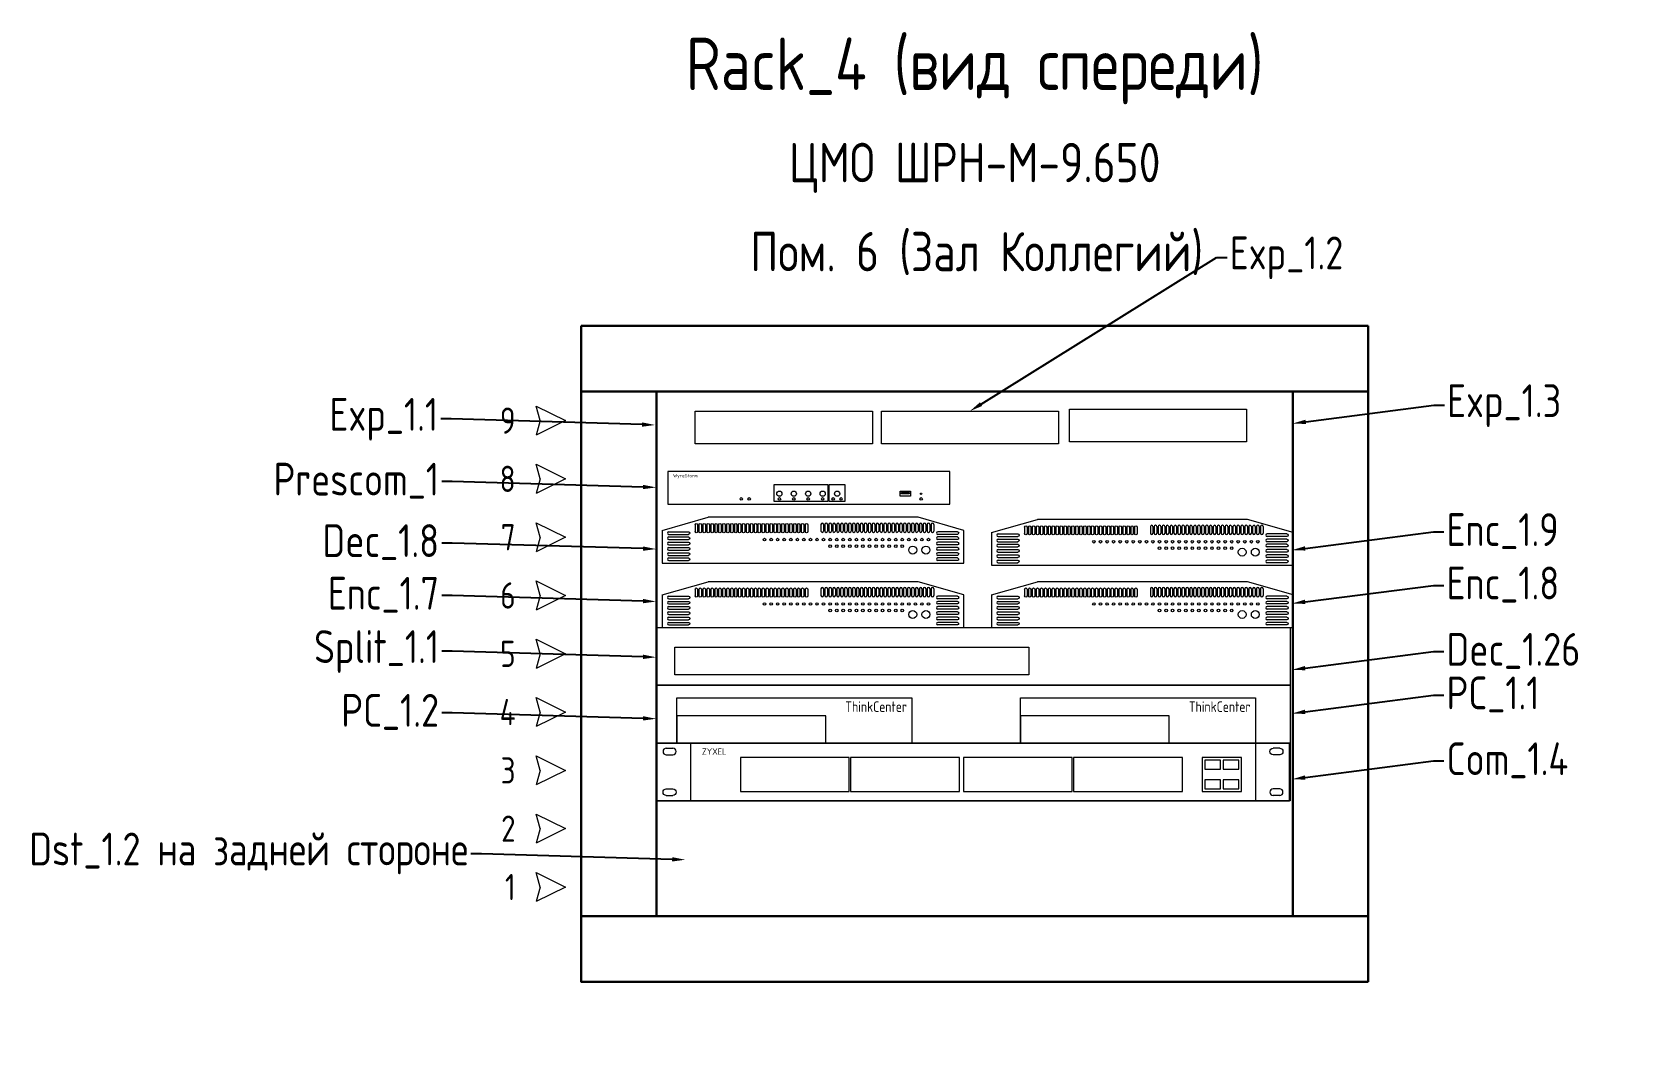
# Model space of a CAD drawing. Header units: millimetres. Extents: x -12727 to 3737, y -1743 to 2772.
# Drawn here: x -12727 to -11504, y 1394 to 2163 of the extents above; entities that cross this region are included whole.
import ezdxf
from ezdxf import colors
from ezdxf.entities.mleader import LeaderData, LeaderLine
from ezdxf.enums import TextEntityAlignment as Align
from ezdxf.math import Vec2, Vec3

# ---------------------------------------------------------------- set-up
doc = ezdxf.new("R2010")
doc.units = ezdxf.units.MM
doc.layers.get('0').update_dxf_attribs({"lineweight": 5})
doc.layers.add('Racks and units', color=7, linetype='Continuous', lineweight=5)
doc.styles.add('AMS_text_scale', font='GOST.TTF', dxfattribs={"width": 0.9})
doc.styles.add('Rack_unit_No', font='GOST.TTF', dxfattribs={"height": 10})
doc.styles.get("Standard").update_dxf_attribs({"font": 'GOST.TTF'})

msp = doc.modelspace()

# ---------------------------------------------------------------- texts
at = {"char_height": 8, "attachment_point": 1}
for insert in [(-12107.1, 1652.5), (-11845.2, 1652.5)]:
    msp.add_mtext_dynamic_manual_height_columns('ThinkCenter', width=82.79, gutter_width=12.5, heights=[0], dxfattribs=dict(at, insert=insert))

# ---------------------------------------------------------------- blocks, each defined once
blk = doc.blocks.new('arrow_tic')
at = {"lineweight": 9}
for p, q in [((-25.7, 11.1), (-3.4, 0)), ((-22.6, 0), (-25.7, 11.1)), ((-3.4, 0), (-25.7, -11.1)), ((-22.6, 0), (-25.7, -11.1))]:
    blk.add_line(p, q, dxfattribs=at)
blk.add_point((66, -22.2))
blk = doc.blocks.new('Rack_wheel')
at = {"layer": 'Racks and units', "lineweight": 30}
for p, q in [((-27, -18), (-32, -13)), ((-27, -76), (-27, -18)), ((-19, -76), (-27, -76)), ((27, -76), (19, -76)), ((27, -18), (32, -13)), ((27, -18), (27, -76))]:
    blk.add_line(p, q, dxfattribs=at)
at = {"layer": 'Racks and units', "lineweight": 9}
blk.add_line((-27, -18), (27, -18), dxfattribs=at)
at = {"layer": 'Racks and units', "lineweight": 30}
for points in [[(-32, 0), (32, 0), (32, -13), (-32, -13)], [(-15, -25), (15, -25), (15, -98), (-15, -98)]]:
    blk.add_lwpolyline(points, close=True, dxfattribs=at)
blk.add_lwpolyline([(-19, -76), (-19, -22), (19, -22), (19, -76)], dxfattribs=at)
at = {"layer": 'Racks and units', "lineweight": 9}
for points in [[(-15, -72), (-19, -72), (-19, -52), (-15, -52)], [(19, -72), (15, -72), (15, -52), (19, -52)]]:
    blk.add_lwpolyline(points, close=True, dxfattribs=at)
blk = doc.blocks.new('*U90')
at = {"layer": 'Racks and units', "lineweight": 30}
for p, q in [((-24.1, 97.9), (-24.1, 597.9)), ((-24.1, 597.9), (575.9, 597.9)), ((575.9, 597.9), (575.9, 97.9)), ((-24.1, 547.9), (575.9, 547.9)), ((-24.1, 147.9), (575.9, 147.9)), ((-24.1, 97.9), (575.9, 97.9))]:
    blk.add_line(p, q, dxfattribs=at)
blk.add_lwpolyline([(33.4, 547.9), (518.4, 547.9), (518.4, 147.9), (33.4, 147.9)], close=True, dxfattribs=at)
for p in [(-32.7, 525.7), (-32.7, 481.3), (-32.7, 436.8), (-32.7, 392.4), (-32.7, 347.9), (-32.7, 303.5), (-32.7, 259), (-32.7, 214.6), (-32.7, 170.1)]:
    blk.add_blockref('arrow_tic', p)
at = {"layer": 'Racks and units', "xscale": 0.000166666666666669, "yscale": 0.000166666666666669, "zscale": 0.000166666666666669}
blk.add_blockref('Rack_wheel', (-24.1, 97.9), dxfattribs=at)
blk.add_blockref('Rack_wheel', (-24.1, 97.9), dxfattribs=at)
at = {"char_height": 20, "width": 92.84, "attachment_point": 6, "style": 'Rack_unit_No'}
for s, insert in [('9', (-74.1, 525.7)), ('8', (-74.1, 481.3)), ('7', (-74.1, 436.8)), ('6', (-74.1, 392.4)), ('5', (-74.1, 347.9)), ('4', (-74.1, 303.5)), ('3', (-74.1, 259)), ('2', (-74.1, 214.6)), ('1', (-74.1, 170.1))]:
    blk.add_mtext(s, dxfattribs=dict(at, insert=insert))
at = {"layer": 'Racks and units', "style": 'AMS_text_scale'}
for tag, height, p in [('RACK_NAME', 40, (275.9, 797.8)), ('RACK_DIMS', 30, (275.9, 722.5)), ('RACK_ROOM', 30, (277.4, 654.6))]:
    blk.add_attdef(tag, text='', height=height, dxfattribs=at).set_placement(p, align=Align.MIDDLE_CENTER)
blk = doc.blocks.new('Коммутатор 48 портов')
at = {"color": 0}
for p, q in [((0, 44), (0, 0)), ((482.6, 44), (0, 44)), ((7.5, 40), (12.5, 40)), ((26, 44), (26, 0)), ((456.6, 44), (456.6, 0)), ((475.1, 40), (470.1, 40)), ((482.6, 0), (482.6, 44)), ((7.5, 35), (12.5, 35)), ((64, 33), (64, 7)), ((147, 33), (64, 33)), ((147, 7), (147, 33)), ((148, 33), (148, 7)), ((231, 33), (148, 33)), ((231, 7), (231, 33)), ((234, 33), (234, 7)), ((317, 33), (234, 33)), ((317, 7), (317, 33)), ((318, 33), (318, 7)), ((401, 33), (318, 33)), ((401, 7), (401, 33)), ((416, 33), (416, 7)), ((446, 33), (416, 33)), ((418, 31), (418, 24)), ((430, 31), (418, 31)), ((430, 24), (430, 31)), ((432, 31), (432, 24)), ((444, 31), (432, 31)), ((444, 24), (444, 31)), ((446, 7), (446, 33)), ((475.1, 35), (470.1, 35)), ((418, 24), (430, 24)), ((418, 16), (418, 9)), ((430, 16), (418, 16)), ((430, 9), (430, 16)), ((432, 24), (444, 24)), ((432, 16), (432, 9)), ((444, 16), (432, 16)), ((444, 9), (444, 16)), ((0, 0), (482.6, 0)), ((7.5, 9), (12.5, 9)), ((7.5, 4), (12.5, 4)), ((64, 7), (147, 7)), ((148, 7), (231, 7)), ((234, 7), (317, 7)), ((318, 7), (401, 7)), ((416, 7), (446, 7)), ((418, 9), (430, 9)), ((432, 9), (444, 9)), ((475.1, 9), (470.1, 9)), ((475.1, 4), (470.1, 4))]:
    blk.add_line(p, q, dxfattribs=at)
for centre, start, end in [((7.5, 37.5), 90, 270), ((12.5, 37.5), 270, 90), ((470.1, 6.5), 90, 270), ((475.1, 6.5), 270, 90)]:
    blk.add_arc(centre, 2.5, start, end, dxfattribs=at)
at = {"color": 0, "extrusion": (0, 0, -1)}
for centre, start, end in [((-470.1, 37.5), 270, 90), ((-475.1, 37.5), 90, 270), ((-7.5, 6.5), 270, 90), ((-12.5, 6.5), 90, 270)]:
    blk.add_arc(centre, 2.5, start, end, dxfattribs=at)
at = {"color": 0, "insert": (35, 40), "char_height": 5, "width": 18, "attachment_point": 1}
blk.add_mtext('\\pxqc;ZYXEL', dxfattribs=at)
blk = doc.blocks.new('*U14')
at = {"color": 0}
for p, q in [((-7.5, 1), (7.5, 1)), ((-7.5, -1), (7.5, -1))]:
    blk.add_line(p, q, dxfattribs=at)
blk.add_arc((-7.5, 0), 1, 90, 270, dxfattribs=at)
at = {"color": 0, "extrusion": (0, 0, -1)}
blk.add_arc((-7.5, 0), 1, 90, 270, dxfattribs=at)
blk = doc.blocks.new('*U13')
at = {"color": 0, "linetype": 'ByBlock', "lineweight": -2, "transparency": 16777216}
for p in [(0, 20), (0, 16), (0, 12), (0, 8), (0, 4), (0, 0)]:
    blk.add_blockref('*U14', p, dxfattribs=at)
blk = doc.blocks.new('*U16')
at = {"color": 0}
for p, q in [((-7.5, 1), (7.5, 1)), ((-7.5, -1), (7.5, -1))]:
    blk.add_line(p, q, dxfattribs=at)
blk.add_arc((-7.5, 0), 1, 90, 270, dxfattribs=at)
at = {"color": 0, "extrusion": (0, 0, -1)}
blk.add_arc((-7.5, 0), 1, 90, 270, dxfattribs=at)
blk = doc.blocks.new('*U15')
at = {"color": 0, "linetype": 'ByBlock', "lineweight": -2, "transparency": 16777216}
for p in [(0, 20), (0, 16), (0, 12), (0, 8), (0, 4), (0, 0)]:
    blk.add_blockref('*U16', p, dxfattribs=at)
blk = doc.blocks.new('*U18')
at = {"color": 0}
for p, q in [((-1, 2.5), (-1, -2.5)), ((1, 2.5), (1, -2.5))]:
    blk.add_line(p, q, dxfattribs=at)
at = {"color": 0, "extrusion": (0, 0, -1)}
for centre, start, end in [((0, 2.5), 0, 180), ((0, -2.5), 180, 0)]:
    blk.add_arc(centre, 1, start, end, dxfattribs=at)
blk = doc.blocks.new('*U17')
at = {"color": 0, "linetype": 'ByBlock', "lineweight": -2, "transparency": 16777216}
for p in [(0, 0), (3, 0), (6, 0), (9, 0), (12, 0), (15, 0), (18, 0), (21, 0), (24, 0), (27, 0), (30, 0), (33, 0), (36, 0), (39, 0), (42, 0), (45, 0), (48, 0), (51, 0), (54, 0), (57, 0), (60, 0), (63, 0), (66, 0), (69, 0), (72, 0), (75, 0), (78, 0), (81, 0), (84, 0)]:
    blk.add_blockref('*U18', p, dxfattribs=at)
blk = doc.blocks.new('*U20')
at = {"color": 0}
for p, q in [((-1, 2.5), (-1, -2.5)), ((1, 2.5), (1, -2.5))]:
    blk.add_line(p, q, dxfattribs=at)
at = {"color": 0, "extrusion": (0, 0, -1)}
for centre, start, end in [((0, 2.5), 0, 180), ((0, -2.5), 180, 0)]:
    blk.add_arc(centre, 1, start, end, dxfattribs=at)
blk = doc.blocks.new('*U19')
at = {"color": 0, "linetype": 'ByBlock', "lineweight": -2, "transparency": 16777216}
for p in [(0, 0), (3, 0), (6, 0), (9, 0), (12, 0), (15, 0), (18, 0), (21, 0), (24, 0), (27, 0), (30, 0), (33, 0), (36, 0), (39, 0), (42, 0), (45, 0), (48, 0), (51, 0), (54, 0), (57, 0), (60, 0), (63, 0), (66, 0), (69, 0), (72, 0), (75, 0), (78, 0), (81, 0), (84, 0)]:
    blk.add_blockref('*U20', p, dxfattribs=at)
blk = doc.blocks.new('*U22')
at = {"color": 0}
blk.add_circle((0, 0), 1, dxfattribs=at)
blk = doc.blocks.new('*U21')
at = {"color": 0, "linetype": 'ByBlock', "lineweight": -2, "transparency": 16777216}
for p in [(0, 0), (5, 0), (10, 0), (15, 0), (20, 0), (25, 0), (30, 0), (35, 0), (40, 0), (45, 0), (50, 0), (55, 0), (60, 0), (65, 0), (70, 0), (75, 0), (80, 0), (85, 0), (90, 0), (95, 0), (100, 0), (105, 0), (110, 0), (115, 0), (120, 0), (125, 0)]:
    blk.add_blockref('*U22', p, dxfattribs=at)
blk = doc.blocks.new('*U24')
at = {"color": 0}
blk.add_circle((0, 0), 1, dxfattribs=at)
blk = doc.blocks.new('*U23')
at = {"color": 0, "linetype": 'ByBlock', "lineweight": -2, "transparency": 16777216}
for p in [(0, 0), (5, 0), (10, 0), (15, 0), (20, 0), (25, 0), (30, 0), (35, 0), (40, 0), (45, 0), (50, 0), (55, 0)]:
    blk.add_blockref('*U24', p, dxfattribs=at)
blk = doc.blocks.new('Энкодер')
at = {"color": 0, "lineweight": 5}
for p, q in [((0, 25), (35, 35)), ((0, 25), (0, 0)), ((195, 35), (35, 35)), ((230, 25), (195, 35)), ((230, 0), (230, 25)), ((0, 0), (230, 0))]:
    blk.add_line(p, q, dxfattribs=at)
for centre in [(191, 10), (201, 10)]:
    blk.add_circle(centre, 3, dxfattribs=at)
for name, p in [('*U17', (26, 26.7)), ('*U13', (12.5, 3)), ('*U21', (78, 18)), ('*U23', (128, 13))]:
    blk.add_blockref(name, p, dxfattribs=at)
at = {"color": 0, "lineweight": 5, "xscale": -1}
for name, p in [('*U19', (206, 27)), ('*U15', (217.5, 3))]:
    blk.add_blockref(name, p, dxfattribs=at)
blk = doc.blocks.new('SW-540-TX-W')
at = {"color": 0}
for p, q in [((215, 25), (0, 25)), ((0, 25), (0, 0)), ((215, 0), (215, 25)), ((0, 0), (215, 0))]:
    blk.add_line(p, q, dxfattribs=at)
for points in [[(81, 15), (122, 15), (122, 2), (81, 2)], [(123, 15), (135, 15), (135, 2), (123, 2)], [(177, 10), (185, 10), (185, 6), (177, 6)], [(178, 9), (184, 9), (184, 8), (178, 8)]]:
    blk.add_lwpolyline(points, close=True, dxfattribs=at)
for centre, radius in [((56, 4), 1), ((62, 4), 1), ((85, 8), 2), ((85, 4), 1), ((96, 8), 2), ((96, 4), 1), ((107, 8), 2), ((107, 4), 1), ((118, 8), 2), ((118, 4), 1), ((126, 4), 1), ((129, 8), 2), ((132, 4), 1), ((193, 4), 1), ((193, 8), 0.5)]:
    blk.add_circle(centre, radius, dxfattribs=at)
at = {"color": 0, "insert": (4, 23), "char_height": 2.5, "width": 18, "attachment_point": 1}
blk.add_mtext('{\\W1.28;WyreStorm}', dxfattribs=at)

# ---------------------------------------------------------------- linework, layer by layer
for points in [[(-12221.5, 1873.9), (-12086.5, 1873.9), (-12086.5, 1848.9), (-12221.5, 1848.9)], [(-12079.6, 1873.9), (-11944.6, 1873.9), (-11944.6, 1848.9), (-12079.6, 1848.9)], [(-11936.2, 1875.4), (-11801.2, 1875.4), (-11801.2, 1850.4), (-11936.2, 1850.4)], [(-12237.2, 1693.8), (-11967.2, 1693.8), (-11967.2, 1672.8), (-12237.2, 1672.8)], [(-12235.5, 1655.3), (-12056.5, 1655.3), (-12056.5, 1620.8), (-12235.5, 1620.8)], [(-11973.5, 1655.3), (-11794.5, 1655.3), (-11794.5, 1620.8), (-11973.5, 1620.8)], [(-12235.5, 1620.8), (-12122.1, 1620.8), (-12122.1, 1641.4), (-12235.5, 1641.4)], [(-11973.5, 1620.8), (-11860.2, 1620.8), (-11860.2, 1641.4), (-11973.5, 1641.4)]]:
    msp.add_lwpolyline(points, close=True)
at = {"color": 0, "extrusion": (0, 0, -1)}
for points in [[(12251.1, 1708.8), (11768.1, 1708.8), (11768.1, 1664.8), (12251.1, 1664.8)], [(12251.1, 1664.8), (11768.1, 1664.8), (11768.1, 1620.8), (12251.1, 1620.8)], [(12251.1, 1620.8), (11768.1, 1620.8), (11768.1, 1576.8), (12251.1, 1576.8)]]:
    msp.add_lwpolyline(points, close=True, dxfattribs=at)

# ---------------------------------------------------------------- block references
msp.add_blockref('*U90', (-12284.4, 1340.9)).add_auto_attribs({'RACK_NAME': 'Rack_4 (вид спереди)', 'RACK_ROOM': 'Пом. 6 (Зал Коллегий)', 'RACK_DIMS': 'ЦМО ШРН-М-9.650'})
at = {"color": 0}
for name, p in [('SW-540-TX-W', (-12242.4, 1802.9)), ('Энкодер', (-12246.7, 1757.9)), ('Энкодер', (-11995.6, 1756.3)), ('Энкодер', (-12246.7, 1708.8)), ('Энкодер', (-11995.6, 1708.8)), ('Коммутатор 48 портов', (-12251.1, 1576.8))]:
    msp.add_blockref(name, p, dxfattribs=at)

msp.set_redraw_order([(e.dxf.handle, doc.entitydb.next_handle()) for e in msp.query("TEXT MTEXT ATTDEF DIMENSION ARC_DIMENSION")])  # texts and dimensions are drawn at this point

# ---------------------------------------------------------------- leaders
ml = msp.add_multileader_mtext('Standard')
ml.set_content('Exp_1.2', color=256)
ml.set_leader_properties()
ml.build(insert=Vec2(0, 0))
ml.multileader.update_dxf_attribs({"arrow_head_size": 10})
ctx = ml.context
ctx.base_point, ctx.char_height, ctx.arrow_head_size, ctx.plane_origin = Vec3(-11816.1, 1990.9), 25, 10, Vec3(-11931.8, 1977)
notes = []
notes.append((ctx, [(0, (1, 1, 0), (-11824.1, 1990.9), (1, 0), 8, [(0, [(-12012.1, 1873.9)], 0, [])])]))
ctx.mtext.insert, ctx.mtext.flow_direction = Vec3(-11814.1, 2007), 5
ml = msp.add_multileader_mtext('Standard')
ml.set_content('Exp_1.1', color=256)
ml.set_leader_properties()
ml.build(insert=Vec2(0, 0))
ml.multileader.update_dxf_attribs({"arrow_head_size": 10})
ctx = ml.context
ctx.base_point, ctx.char_height, ctx.arrow_head_size, ctx.plane_origin = Vec3(-12500, 1867.9), 25, 10, Vec3(-12650.5, 1854)
ctx.text_align_type = 2
notes.append((ctx, [(1, (1, 1, 0), (-12407.5, 1867.9), (-1, 0), 8, [(0, [(-12252.1, 1863.3)], 0, [])])]))
ctx.mtext.insert, ctx.mtext.alignment, ctx.mtext.flow_direction = Vec3(-12417.5, 1883.9), 3, 5
ml = msp.add_multileader_mtext('Standard')
ml.set_content('Exp_1.3', color=256)
ml.set_leader_properties()
ml.build(insert=Vec2(0, 0))
ml.multileader.update_dxf_attribs({"arrow_head_size": 10})
ctx = ml.context
ctx.base_point, ctx.char_height, ctx.arrow_head_size, ctx.plane_origin = Vec3(-11650.4, 1878.3), 25, 10, Vec3(-11766.1, 1864.4)
notes.append((ctx, [(0, (1, 1, 0), (-11658.4, 1878.3), (1, 0), 8, [(0, [(-11766.1, 1864.4)], 0, [])])]))
ctx.mtext.insert, ctx.mtext.flow_direction = Vec3(-11648.4, 1894.3), 5
ml = msp.add_multileader_mtext('Standard')
ml.set_content('Prescom_1', color=256)
ml.set_leader_properties()
ml.build(insert=Vec2(0, 0))
ml.multileader.update_dxf_attribs({"arrow_head_size": 10})
ctx = ml.context
ctx.base_point, ctx.char_height, ctx.arrow_head_size, ctx.plane_origin = Vec3(-12545.7, 1820.3), 25, 10, Vec3(-12649.7, 1806.4)
ctx.text_align_type = 2
notes.append((ctx, [(1, (1, 1, 0), (-12406.8, 1820.3), (-1, 0), 8, [(0, [(-12251.3, 1815.7)], 0, [])])]))
ctx.mtext.insert, ctx.mtext.alignment, ctx.mtext.flow_direction = Vec3(-12416.8, 1834.5), 3, 5
ml = msp.add_multileader_mtext('Standard')
ml.set_content('Dec_1.8', color=256)
ml.set_leader_properties()
ml.build(insert=Vec2(0, 0))
ml.multileader.update_dxf_attribs({"arrow_head_size": 10})
ctx = ml.context
ctx.base_point, ctx.char_height, ctx.arrow_head_size, ctx.plane_origin = Vec3(-12506.4, 1773.3), 25, 10, Vec3(-12649.7, 1759.4)
ctx.text_align_type = 2
notes.append((ctx, [(1, (1, 1, 0), (-12406.8, 1773.3), (-1, 0), 8, [(0, [(-12251.3, 1768.7)], 0, [])])]))
ctx.mtext.insert, ctx.mtext.alignment, ctx.mtext.flow_direction = Vec3(-12416.8, 1787.6), 3, 5
ml = msp.add_multileader_mtext('Standard')
ml.set_content('Enc_1.9', color=256)
ml.set_leader_properties()
ml.build(insert=Vec2(0, 0))
ml.multileader.update_dxf_attribs({"arrow_head_size": 10})
ctx = ml.context
ctx.base_point, ctx.char_height, ctx.arrow_head_size, ctx.plane_origin = Vec3(-11650.8, 1781.7), 25, 10, Vec3(-11766.5, 1767.9)
notes.append((ctx, [(0, (1, 1, 0), (-11658.8, 1781.7), (1, 0), 8, [(0, [(-11766.5, 1767.9)], 0, [])])]))
ctx.mtext.insert, ctx.mtext.flow_direction = Vec3(-11648.8, 1796), 5
ml = msp.add_multileader_mtext('Standard')
ml.set_content('Enc_1.8', color=256)
ml.set_leader_properties()
ml.build(insert=Vec2(0, 0))
ml.multileader.update_dxf_attribs({"arrow_head_size": 10})
ctx = ml.context
ctx.base_point, ctx.char_height, ctx.arrow_head_size, ctx.plane_origin = Vec3(-11650.8, 1741), 25, 10, Vec3(-11766.5, 1727.2)
notes.append((ctx, [(0, (1, 1, 0), (-11658.8, 1741), (1, 0), 8, [(0, [(-11766.5, 1727.2)], 0, [])])]))
ctx.mtext.insert, ctx.mtext.flow_direction = Vec3(-11648.8, 1755.3), 5
ml = msp.add_multileader_mtext('Standard')
ml.set_content('Enc_1.7', color=256)
ml.set_leader_properties()
ml.build(insert=Vec2(0, 0))
ml.multileader.update_dxf_attribs({"arrow_head_size": 10})
ctx = ml.context
ctx.base_point, ctx.char_height, ctx.arrow_head_size, ctx.plane_origin = Vec3(-12504.6, 1733.2), 25, 10, Vec3(-12649.7, 1719.4)
ctx.text_align_type = 2
notes.append((ctx, [(1, (1, 1, 0), (-12406.8, 1733.2), (-1, 0), 8, [(0, [(-12251.3, 1728.7)], 0, [])])]))
ctx.mtext.insert, ctx.mtext.alignment, ctx.mtext.flow_direction = Vec3(-12416.8, 1747.5), 3, 5
ml = msp.add_multileader_mtext('Standard')
ml.set_content('Split_1.1', color=256)
ml.set_leader_properties()
ml.build(insert=Vec2(0, 0))
ml.multileader.update_dxf_attribs({"arrow_head_size": 10})
ctx = ml.context
ctx.base_point, ctx.char_height, ctx.arrow_head_size, ctx.plane_origin = Vec3(-12511.7, 1690.8), 25, 10, Vec3(-12649.7, 1676.9)
ctx.text_align_type = 2
notes.append((ctx, [(1, (1, 1, 0), (-12406.8, 1690.8), (-1, 0), 8, [(0, [(-12251.3, 1686.2)], 0, [])])]))
ctx.mtext.insert, ctx.mtext.alignment, ctx.mtext.flow_direction = Vec3(-12416.8, 1706.8), 3, 5
ml = msp.add_multileader_mtext('Standard')
ml.set_content('Dec_1.26', color=256)
ml.set_leader_properties()
ml.build(insert=Vec2(0, 0))
ml.multileader.update_dxf_attribs({"arrow_head_size": 10})
ctx = ml.context
ctx.base_point, ctx.char_height, ctx.arrow_head_size, ctx.plane_origin = Vec3(-11650.8, 1690.5), 25, 10, Vec3(-11766.5, 1676.6)
notes.append((ctx, [(0, (1, 1, 0), (-11658.8, 1690.5), (1, 0), 8, [(0, [(-11766.5, 1676.6)], 0, [])])]))
ctx.mtext.insert, ctx.mtext.flow_direction = Vec3(-11648.8, 1704.7), 5
ml = msp.add_multileader_mtext('Standard')
ml.set_content('PC_1.1', color=256)
ml.set_leader_properties()
ml.build(insert=Vec2(0, 0))
ml.multileader.update_dxf_attribs({"arrow_head_size": 10})
ctx = ml.context
ctx.base_point, ctx.char_height, ctx.arrow_head_size, ctx.plane_origin = Vec3(-11650.8, 1657.2), 25, 10, Vec3(-11766.5, 1643.3)
notes.append((ctx, [(0, (1, 1, 0), (-11658.8, 1657.2), (1, 0), 8, [(0, [(-11766.5, 1643.3)], 0, [])])]))
ctx.mtext.insert, ctx.mtext.flow_direction = Vec3(-11648.8, 1671.5), 5
ml = msp.add_multileader_mtext('Standard')
ml.set_content('PC_1.2', color=256)
ml.set_leader_properties()
ml.build(insert=Vec2(0, 0))
ml.multileader.update_dxf_attribs({"arrow_head_size": 10})
ctx = ml.context
ctx.base_point, ctx.char_height, ctx.arrow_head_size, ctx.plane_origin = Vec3(-12492.2, 1643.9), 25, 10, Vec3(-12649.7, 1630)
ctx.text_align_type = 2
notes.append((ctx, [(1, (1, 1, 0), (-12406.8, 1643.9), (-1, 0), 8, [(0, [(-12251.3, 1639.3)], 0, [])])]))
ctx.mtext.insert, ctx.mtext.alignment, ctx.mtext.flow_direction = Vec3(-12416.8, 1658.2), 3, 5
ml = msp.add_multileader_mtext('Standard')
ml.set_content('Com_1.4', color=256)
ml.set_leader_properties()
ml.build(insert=Vec2(0, 0))
ml.multileader.update_dxf_attribs({"arrow_head_size": 10})
ctx = ml.context
ctx.base_point, ctx.char_height, ctx.arrow_head_size, ctx.plane_origin = Vec3(-11650.8, 1607.1), 25, 10, Vec3(-11766.5, 1593.2)
notes.append((ctx, [(0, (1, 1, 0), (-11658.8, 1607.1), (1, 0), 8, [(0, [(-11766.5, 1593.2)], 0, [])])]))
ctx.mtext.insert, ctx.mtext.flow_direction = Vec3(-11648.8, 1621.3), 5
ml = msp.add_multileader_mtext('Standard')
ml.set_content('Dst_1.2 на задней стороне', color=256)
ml.set_leader_properties()
ml.build(insert=Vec2(0, 0))
ml.multileader.update_dxf_attribs({"arrow_head_size": 10})
ctx = ml.context
ctx.base_point, ctx.char_height, ctx.arrow_head_size, ctx.plane_origin = Vec3(-12731.8, 1536.4), 25, 10, Vec3(-12627.5, 1522.6)
ctx.text_align_type = 2
notes.append((ctx, [(1, (1, 1, 0), (-12384.5, 1536.4), (-1, 0), 8, [(0, [(-12229.1, 1531.8)], 0, [])])]))
ctx.mtext.insert, ctx.mtext.alignment, ctx.mtext.flow_direction = Vec3(-12394.5, 1552.5), 3, 5
for ctx, leaders in notes:
    for number, flags, end, landing, length, lines in leaders:
        leader = LeaderData()
        leader.index, (leader.has_last_leader_line, leader.has_dogleg_vector, leader.attachment_direction) = number, flags
        leader.last_leader_point, leader.dogleg_vector, leader.dogleg_length = Vec3(end), Vec3(landing), length
        for number, points, colour, breaks in lines:
            line = LeaderLine()
            line.index, line.vertices, line.color, line.breaks = number, Vec3.list(points), colors.encode_raw_color(colour), breaks
            leader.lines.append(line)
        ctx.leaders.append(leader)

doc.saveas('drawing.dxf')
